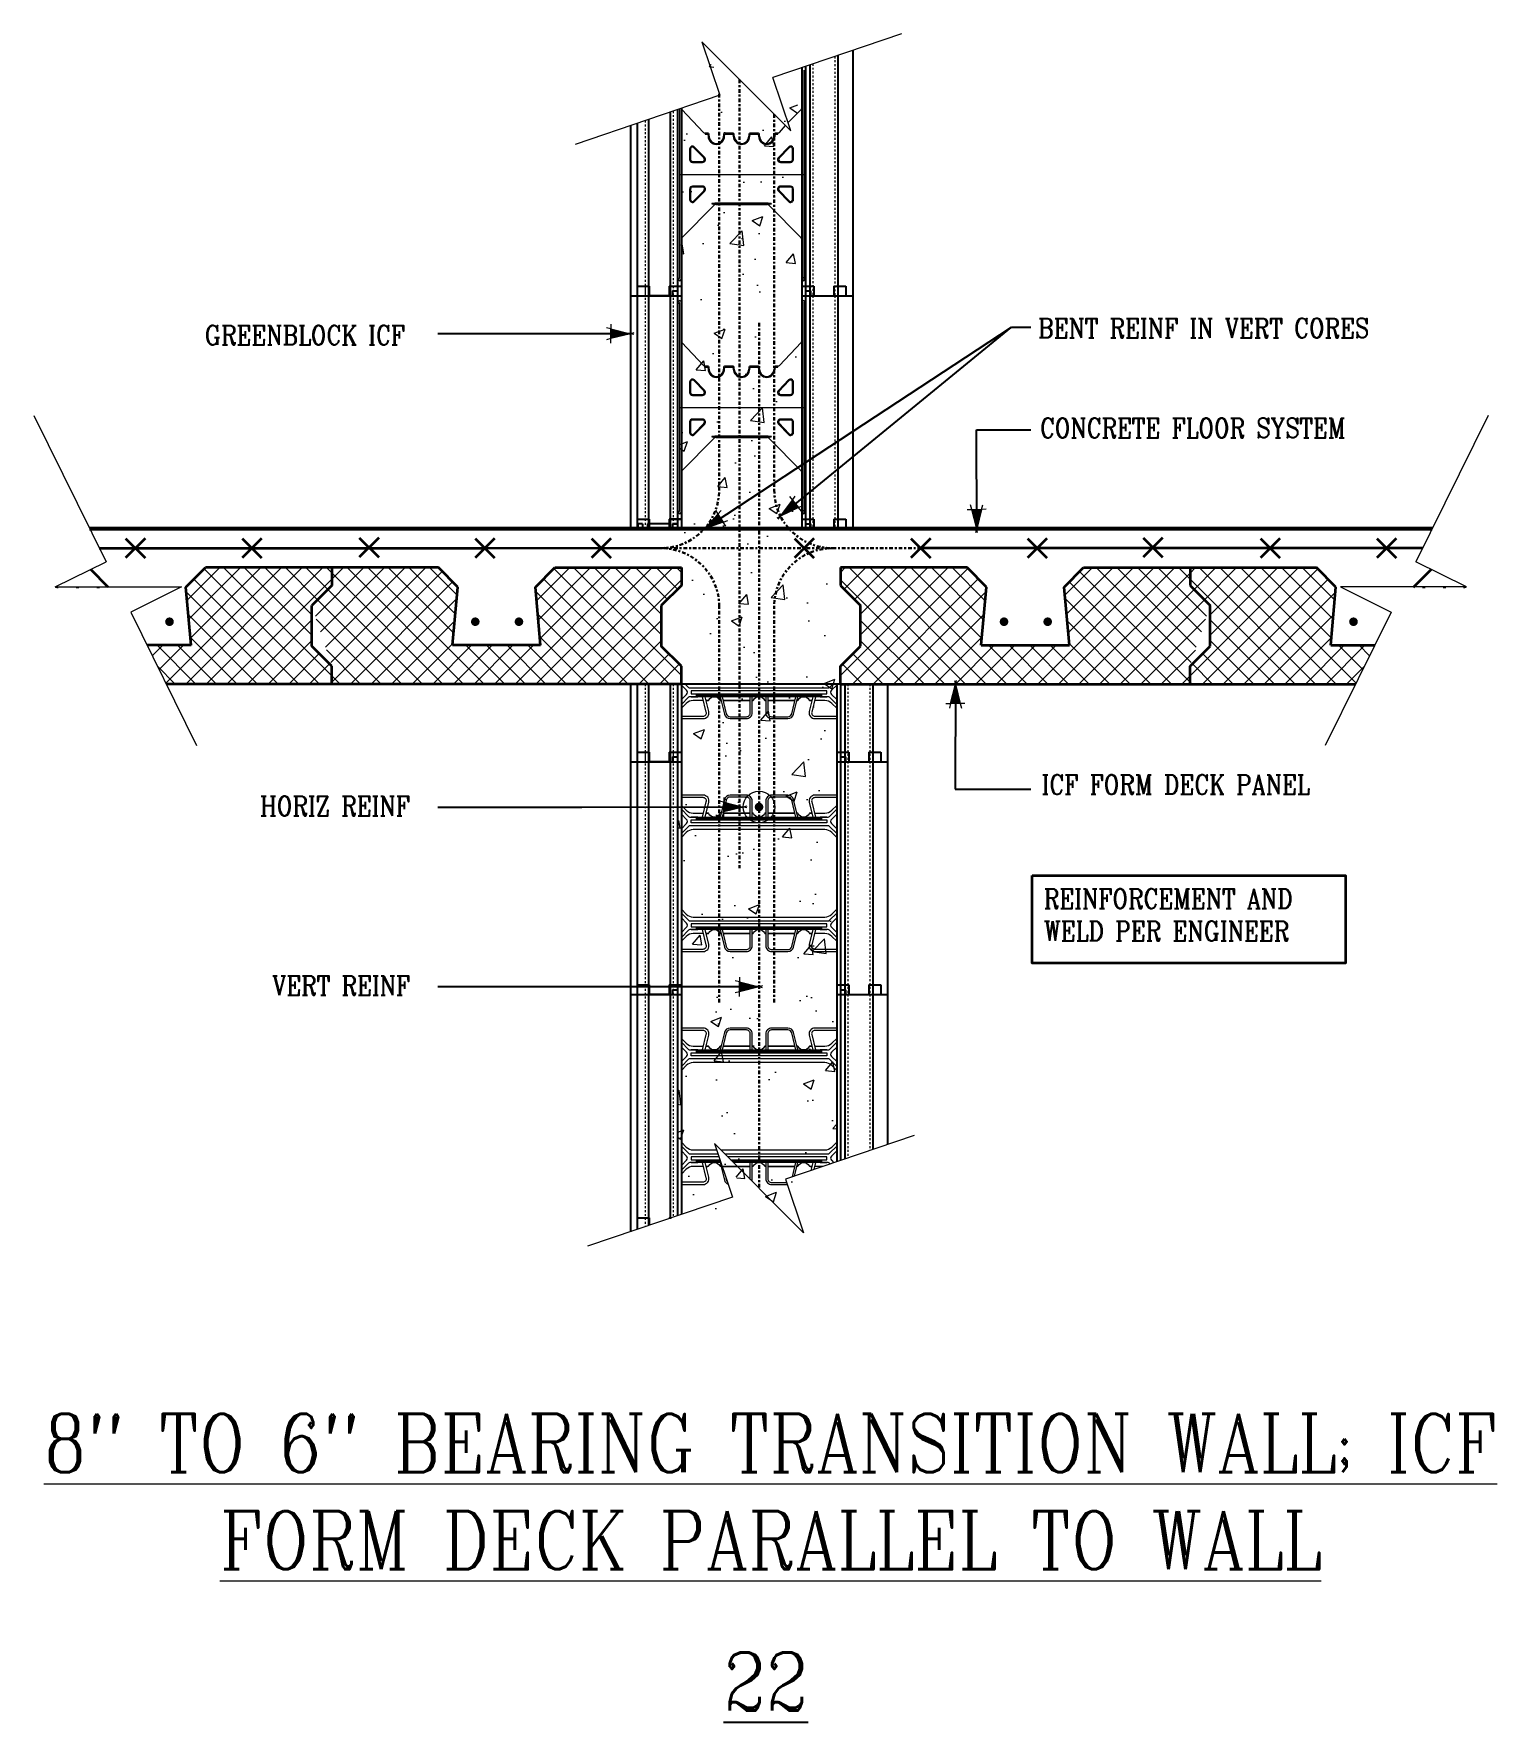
# Model space of a CAD drawing. Header units: inches. Extents: x -135.6 to -60.2, y 233.1 to 320.
import ezdxf

# ---------------------------------------------------------------- set-up
doc = ezdxf.new("R2010")
doc.units = ezdxf.units.IN
doc.header["$MEASUREMENT"] = 0
for name, pattern in [('CENTER', [2, 1.25, -0.25, 0.25, -0.25]), ('DASHED2', [0.375, 0.25, -0.125]), ('HIDDEN', [0.375, 0.25, -0.125])]:
    doc.linetypes.add(name, pattern=pattern)
doc.layers.get('Defpoints').update_dxf_attribs({"color": 252})
for name, color, linetype, lineweight in [('A2 Hatch', 8, 'Continuous', 9), ('A4 medium', 7, 'Continuous', 35), ('A5 heavy', 5, 'Continuous', 53), ('DETAILS', 7, 'Continuous', 13), ('DIM', 3, 'Continuous', 13), ('REBAR', 2, 'CENTER', 30)]:
    doc.layers.add(name, color=color, linetype=linetype, lineweight=lineweight)
doc.styles.add('ARCTEXT', font='arctext.shx', dxfattribs={"width": 0.85})
doc.styles.add('RomanC', font='romanc.shx', dxfattribs={"width": 0.85, "height": 5})
doc.dimstyles.new('ARCTEXT1-4', dxfattribs={"dimtxt": 4, "dimasz": 2, "dimexe": 2, "dimexo": 2, "dimgap": 2, "dimtad": 1, "dimdec": 4, "dimzin": 3, "dimdsep": 46, "dimlunit": 4, "dimtxsty": 'ARCTEXT', "dimblk": 'ARCHTICK', "dimcen": 2, "dimaunit": 1, "dimadec": 0, "dimazin": 0, "dimtfac": 1, "dimtdec": 4, "dimtmove": 2, "dimatfit": 3, "dimldrblk": 'arrow', "dimfxl": 0, "dimtolj": 1, "dimtzin": 0, "dimarcsym": 0})
pattern_1 = [(45, (-3330.2749, 728.0245), (-0.53033009, 0.53033009), []), (135, (-3330.2749, 728.0245), (-0.53033009, -0.53033009), [])]
pattern_2 = [(135, (3134.04895, 728.0245), (0.53033009, 0.53033009), []), (45, (3134.04895, 728.0245), (0.53033009, -0.53033009), [])]

msp = doc.modelspace()

# ---------------------------------------------------------------- texts
at = {"layer": 'Defpoints', "insert": (-97.859, 236.65), "char_height": 3, "width": 90.08, "attachment_point": 2, "style": 'RomanC'}
msp.add_mtext('{\\L22}\\P            ', dxfattribs=at)
at = {"layer": 'DIM', "color": 3, "char_height": 1, "attachment_point": 1, "style": 'RomanC'}
for s, insert, width in [('BENT REINF IN VERT CORES ', (-83.839, 305.368), 22.68955), ('GREENBLOCK ICF', (-126.763, 305.001), 22.68955), ('CONCRETE FLOOR SYSTEM', (-83.743, 300.219), 22.68955), ('ICF FORM DECK PANEL', (-83.662, 281.852), 22.68955), ('HORIZ REINF ', (-123.926, 280.748), 22.68955), ('REINFORCEMENT AND WELD PER ENGINEER', (-83.545, 275.974), 15.71499), ('VERT REINF ', (-123.292, 271.497), 22.68955)]:
    msp.add_mtext(s, dxfattribs=dict(at, insert=insert, width=width))
at = {"layer": 'DIM', "insert": (-97.619, 248.929), "char_height": 3, "width": 90.08, "attachment_point": 2, "style": 'RomanC'}
msp.add_mtext('{\\L8" TO 6" BEARING TRANSITION WALL; ICF FORM DECK PARALLEL TO WALL }\\P\\P          ', dxfattribs=at)

# ---------------------------------------------------------------- blocks, each defined once
blk = doc.blocks.new('_ArchTick')
at = {"color": 0, "linetype": 'ByBlock', "const_width": 0.15}
blk.add_lwpolyline([(-0.5, -0.5), (0.5, 0.5)], dxfattribs=at)
blk = doc.blocks.new('arrow')
at = {"layer": 'DIM'}
blk.add_hatch(color=253, dxfattribs=at).paths.add_polyline_path([(-2, 0.5), (-2, -0.5), (0, 0)])
at = {"layer": 'DIM', "lineweight": 9}
for points in [[(-2, 0.98), (-2, 0.5), (-2.47, 0.62)], [(0.37, 0.09), (0, 0)], [(0.37, -0.09), (0, 0)], [(-2, -0.98), (-2, -0.5), (-2.47, -0.62)]]:
    blk.add_lwpolyline(points, dxfattribs=at)
at = {"layer": 'DIM', "lineweight": 15}
blk.add_lwpolyline([(0, 0), (-2, -0.5), (-2, 0.5), (0, 0)], dxfattribs=at)

# ---------------------------------------------------------------- hatches: boundary and pattern name
at = {"ltscale": 0.15}
h = msp.add_hatch(dxfattribs=at)
h.set_pattern_fill('ANSI37', color=256, scale=6, style=0)
h.set_pattern_definition(pattern_2)
edge = h.paths.add_edge_path()
edge.add_line((-131.73, 291.526), (-132.635, 292.43))
edge.add_line((-134.461, 291.529), (-131.734, 291.529))
edge.add_line((-132.635, 292.43), (-134.461, 291.529))
h = msp.add_hatch(dxfattribs=at)
h.set_pattern_fill('ANSI37', color=256, scale=6, style=0)
h.set_pattern_definition(pattern_1)
edge = h.paths.add_edge_path()
edge.add_line((-64.495, 291.526), (-63.591, 292.43))
edge.add_line((-61.765, 291.529), (-64.492, 291.529))
edge.add_line((-63.591, 292.43), (-61.765, 291.529))
at = {"layer": 'A2 Hatch', "ltscale": 0.15}
h = msp.add_hatch(dxfattribs=at)
h.set_pattern_fill('AR-CONC', color=256, scale=0.8, style=0)
h.set_pattern_definition([(50, (-3184.082, 732.2644), (5.7380815, -0.502017), [0.6, -6.6]), (355, (-3184.082, 732.2644), (-1.110011, 6.017537), [0.48, -5.28]), (100.45145, (-3183.604, 732.2225), (4.628071, 5.51552), [0.509922, -5.609137]), (46.1842, (-3184.082, 733.8644), (8.537928, -1.324152), [0.9, -9.9]), (96.63564, (-3183.371, 733.754), (7.477296, 7.792949), [0.764882, -8.413704]), (351.1842, (-3184.082, 733.864), (7.477296, 7.79295), [0.72, -7.92]), (21, (-3183.282, 733.4644), (4.7752564, -3.220951), [0.6, -6.6]), (326, (-3183.282, 733.4644), (1.946523, 5.8012), [0.48, -5.28]), (71.45144, (-3182.8843, 733.196), (6.721779, 2.580249), [0.509922, -5.609137]), (37.5, (-3184.0822, 732.2644), (0.0972788, 2.6631508), [0, -5.216, 0, -5.36, 0, -5.3]), (7.5, (-3184.0822, 732.2644), (2.1045563, 3.1552937), [0, -3.056, 0, -5.096, 0, -2.02]), (327.5, (-3185.8662, 732.2644), (4.2705795, -0.180439), [0, -2, 0, -6.24, 0, -8.28]), (317.5, (-3186.6662, 732.2644), (4.6654894, 0.80084), [0, -2.6, 0, -4.144, 0, -5.88])])
h.paths.add_polyline_path([(-100.227, 316.178), (-102.213, 315.504), (-102.413, 258.488), (-99.543, 259.461), (-100.479, 262.221), (-95.883, 257.625), (-96.819, 260.385), (-94.213, 261.269), (-94.217, 293.851), (-96.217, 293.851), (-96.217, 317.537), (-97.502, 317.101), (-96.566, 314.341), (-101.163, 318.938)])
h = msp.add_hatch(dxfattribs=at)
h.set_pattern_fill('ANSI37', color=256, scale=6, style=0)
h.set_pattern_definition(pattern_2)
h.paths.add_polyline_path([(-120.213, 286.529), (-128.743, 286.529), (-129.73, 288.529), (-127.463, 288.529), (-127.73, 291.526), (-126.73, 292.526), (-120.213, 292.526), (-120.213, 291.605), (-121.248, 290.57), (-121.248, 288.488), (-120.213, 287.453)])
h = msp.add_hatch(dxfattribs=at)
h.set_pattern_fill('ANSI37', color=256, scale=6, style=0)
h.set_pattern_definition(pattern_2)
h.paths.add_polyline_path([(-108.73, 292.526), (-102.213, 292.526), (-102.213, 291.605), (-103.248, 290.57), (-103.248, 288.488), (-102.213, 287.453), (-102.213, 286.529), (-120.213, 286.529), (-120.213, 287.453), (-121.248, 288.488), (-121.248, 290.57), (-120.213, 291.605), (-120.213, 292.526), (-114.73, 292.526), (-113.73, 291.526), (-113.998, 288.529), (-109.463, 288.529), (-109.73, 291.526)])
edge = h.paths.add_edge_path()
edge.add_line((-120.213, 291.605), (-121.248, 290.57))
edge.add_line((-120.213, 287.453), (-121.248, 288.488))
edge.add_line((-121.248, 288.488), (-121.248, 290.57))
h = msp.add_hatch(dxfattribs=at)
h.set_pattern_fill('ANSI37', color=256, scale=6, style=0)
h.set_pattern_definition(pattern_1)
h.paths.add_polyline_path([(-87.495, 292.526), (-94.013, 292.526), (-94.013, 291.605), (-92.978, 290.57), (-92.978, 288.488), (-94.013, 287.453), (-94.013, 286.529), (-76.013, 286.529), (-76.013, 287.453), (-74.978, 288.488), (-74.978, 290.57), (-76.013, 291.605), (-76.013, 292.526), (-81.495, 292.526), (-82.495, 291.526), (-82.228, 288.529), (-86.763, 288.529), (-86.495, 291.526)])
edge = h.paths.add_edge_path()
edge.add_line((-76.013, 291.605), (-74.978, 290.57))
edge.add_line((-76.013, 287.453), (-74.978, 288.488))
edge.add_line((-74.978, 288.488), (-74.978, 290.57))
h = msp.add_hatch(dxfattribs=at)
h.set_pattern_fill('ANSI37', color=256, scale=6, style=0)
h.set_pattern_definition(pattern_1)
h.paths.add_polyline_path([(-76.013, 286.529), (-67.482, 286.529), (-66.495, 288.529), (-68.763, 288.529), (-68.495, 291.526), (-69.495, 292.526), (-76.013, 292.526), (-76.013, 291.605), (-74.978, 290.57), (-74.978, 288.488), (-76.013, 287.453)])
h = msp.add_hatch(color=256, dxfattribs=at)
edge = h.paths.add_edge_path()
edge.add_arc((-128.579, 289.74), 0.224, 0, 360)
h = msp.add_hatch(color=256, dxfattribs=at)
edge = h.paths.add_edge_path()
edge.add_arc((-112.828, 289.74), 0.224, 0, 360)
h = msp.add_hatch(color=256, dxfattribs=at)
edge = h.paths.add_edge_path()
edge.add_arc((-110.579, 289.74), 0.224, 0, 360)
h = msp.add_hatch(color=256, dxfattribs=at)
edge = h.paths.add_edge_path()
edge.add_arc((-85.593, 289.74), 0.224, 0, 360)
h = msp.add_hatch(color=256, dxfattribs=at)
edge = h.paths.add_edge_path()
edge.add_arc((-83.344, 289.74), 0.224, 0, 360)
h = msp.add_hatch(color=256, dxfattribs=at)
edge = h.paths.add_edge_path()
edge.add_arc((-67.593, 289.74), 0.224, 0, 360)
h = msp.add_hatch(color=256, dxfattribs=at)
edge = h.paths.add_edge_path()
edge.add_arc((-98.213, 280.196), 0.224, 0, 360)

# ---------------------------------------------------------------- linework, layer by layer
at = {"color": 1}
for p, q in [((-95.813, 318.353), (-95.813, 306.529)), ((-95.598, 318.426), (-95.598, 306.529)), ((-94.153, 318.916), (-94.153, 306.529)), ((-93.388, 319.175), (-93.388, 306.529)), ((-96.013, 318.285), (-96.013, 306.529)), ((-102.788, 315.987), (-102.788, 306.529)), ((-102.413, 316.114), (-102.413, 306.529)), ((-102.213, 316.182), (-102.213, 306.529)), ((-104.838, 315.292), (-104.838, 306.529)), ((-104.488, 315.411), (-104.488, 306.529)), ((-103.913, 315.606), (-103.913, 306.529)), ((-104.488, 307.029), (-103.863, 307.029)), ((-104.488, 307.029), (-104.488, 294.529)), ((-103.913, 307.029), (-103.913, 294.529)), ((-103.863, 307.029), (-103.863, 306.529)), ((-102.838, 307.029), (-102.838, 306.529)), ((-102.838, 307.029), (-102.213, 307.029)), ((-102.788, 307.029), (-102.788, 294.529)), ((-102.213, 307.029), (-102.213, 294.529)), ((-102.213, 307.029), (-102.213, 306.529)), ((-96.013, 307.029), (-96.013, 294.529)), ((-96.013, 307.029), (-95.388, 307.029)), ((-96.013, 307.029), (-96.013, 306.529)), ((-95.388, 307.029), (-95.388, 306.529)), ((-94.363, 307.029), (-94.363, 306.529)), ((-94.363, 307.029), (-93.738, 307.029)), ((-93.738, 307.029), (-93.738, 306.529)), ((-104.838, 306.529), (-102.213, 306.529)), ((-104.838, 306.529), (-102.663, 306.529)), ((-104.838, 306.529), (-104.838, 294.529)), ((-104.838, 306.529), (-102.663, 306.529)), ((-104.838, 306.529), (-102.213, 306.529)), ((-102.788, 306.529), (-103.913, 306.529)), ((-102.788, 306.529), (-103.913, 306.529)), ((-102.663, 306.779), (-102.663, 306.529)), ((-102.663, 306.779), (-102.413, 306.779)), ((-102.413, 306.779), (-102.413, 294.529)), ((-102.413, 306.529), (-102.213, 306.529)), ((-102.413, 306.529), (-102.213, 306.529)), ((-96.013, 306.529), (-93.388, 306.529)), ((-95.913, 306.529), (-95.813, 306.529)), ((-95.813, 306.779), (-95.813, 294.529)), ((-95.813, 306.779), (-95.563, 306.779)), ((-95.598, 306.529), (-93.388, 306.529)), ((-95.598, 306.529), (-95.598, 294.529)), ((-95.563, 306.779), (-95.563, 306.529)), ((-94.153, 306.529), (-94.153, 294.529)), ((-93.388, 306.529), (-93.388, 294.529)), ((-104.488, 295.029), (-103.863, 295.029)), ((-104.488, 295.029), (-103.863, 295.029)), ((-104.488, 295.029), (-103.863, 295.029)), ((-104.488, 295.029), (-103.863, 295.029)), ((-104.488, 295.029), (-103.863, 295.029)), ((-104.488, 295.029), (-103.863, 295.029)), ((-104.488, 295.029), (-103.863, 295.029)), ((-104.488, 295.029), (-103.863, 295.029)), ((-104.488, 295.029), (-103.863, 295.029)), ((-104.488, 295.029), (-103.863, 295.029)), ((-104.488, 295.029), (-103.863, 295.029)), ((-104.488, 295.029), (-103.863, 295.029)), ((-104.488, 295.029), (-103.863, 295.029)), ((-104.488, 295.029), (-103.863, 295.029)), ((-103.863, 295.029), (-103.863, 294.529)), ((-103.863, 295.029), (-103.863, 294.529)), ((-103.863, 295.029), (-103.863, 294.529)), ((-103.863, 295.029), (-103.863, 294.529)), ((-103.863, 295.029), (-103.863, 294.529)), ((-103.863, 295.029), (-103.863, 294.529)), ((-103.863, 295.029), (-103.863, 294.529)), ((-103.863, 295.029), (-103.863, 294.529)), ((-103.863, 295.029), (-103.863, 294.529)), ((-103.863, 295.029), (-103.863, 294.529)), ((-103.863, 295.029), (-103.863, 294.529)), ((-103.863, 295.029), (-103.863, 294.529)), ((-103.863, 295.029), (-103.863, 294.529)), ((-103.863, 295.029), (-103.863, 294.529)), ((-102.838, 295.029), (-102.838, 294.529)), ((-102.838, 295.029), (-102.213, 295.029)), ((-102.838, 295.029), (-102.838, 294.529)), ((-102.838, 295.029), (-102.213, 295.029)), ((-102.838, 295.029), (-102.838, 294.529)), ((-102.838, 295.029), (-102.213, 295.029)), ((-102.838, 295.029), (-102.838, 294.529)), ((-102.838, 295.029), (-102.213, 295.029)), ((-102.838, 295.029), (-102.838, 294.529)), ((-102.838, 295.029), (-102.213, 295.029)), ((-102.838, 295.029), (-102.838, 294.529)), ((-102.838, 295.029), (-102.213, 295.029)), ((-102.838, 295.029), (-102.838, 294.529)), ((-102.838, 295.029), (-102.213, 295.029)), ((-102.838, 295.029), (-102.838, 294.529)), ((-102.838, 295.029), (-102.213, 295.029)), ((-102.838, 295.029), (-102.838, 294.529)), ((-102.213, 295.029), (-102.838, 295.029)), ((-102.838, 295.029), (-102.838, 294.529)), ((-102.838, 295.029), (-102.213, 295.029)), ((-102.838, 295.029), (-102.838, 294.529)), ((-102.838, 295.029), (-102.213, 295.029)), ((-102.838, 295.029), (-102.838, 294.529)), ((-102.838, 295.029), (-102.213, 295.029)), ((-102.838, 295.029), (-102.838, 294.529)), ((-102.838, 295.029), (-102.213, 295.029)), ((-102.838, 295.029), (-102.838, 294.529)), ((-102.838, 295.029), (-102.213, 295.029)), ((-102.838, 295.029), (-102.838, 294.529)), ((-102.213, 295.029), (-102.838, 295.029)), ((-102.838, 295.029), (-102.838, 294.529)), ((-102.838, 295.029), (-102.213, 295.029)), ((-102.838, 295.029), (-102.838, 294.529)), ((-102.213, 295.029), (-102.838, 295.029)), ((-102.213, 295.029), (-102.213, 294.529)), ((-102.213, 295.029), (-102.213, 294.529)), ((-102.213, 295.029), (-102.213, 294.529)), ((-102.213, 295.029), (-102.213, 294.529)), ((-102.213, 295.029), (-102.213, 294.529)), ((-102.213, 295.029), (-102.213, 294.529)), ((-102.213, 295.029), (-102.213, 294.529)), ((-102.213, 295.029), (-102.213, 294.529)), ((-102.213, 295.029), (-102.213, 294.529)), ((-102.213, 295.029), (-102.213, 294.529)), ((-102.213, 295.029), (-102.213, 294.529)), ((-102.213, 295.029), (-102.213, 294.529)), ((-102.213, 295.029), (-102.213, 294.529)), ((-102.213, 295.029), (-102.213, 294.529)), ((-96.013, 295.029), (-95.388, 295.029)), ((-96.013, 295.029), (-96.013, 294.529)), ((-95.388, 295.029), (-95.388, 294.529)), ((-94.363, 295.029), (-94.363, 294.529)), ((-94.363, 295.029), (-93.738, 295.029)), ((-93.738, 295.029), (-93.738, 294.529)), ((-104.838, 294.529), (-102.213, 294.529)), ((-104.838, 294.529), (-102.213, 294.529)), ((-104.838, 294.529), (-102.663, 294.529)), ((-104.838, 294.529), (-102.663, 294.529)), ((-104.838, 294.529), (-102.213, 294.529)), ((-104.838, 294.529), (-102.213, 294.529)), ((-104.838, 294.529), (-102.213, 294.529)), ((-104.838, 294.529), (-102.663, 294.529)), ((-104.838, 294.529), (-102.663, 294.529)), ((-104.838, 294.529), (-102.213, 294.529)), ((-104.838, 294.529), (-102.213, 294.529)), ((-104.838, 294.529), (-102.663, 294.529)), ((-104.838, 294.529), (-102.663, 294.529)), ((-104.838, 294.529), (-102.213, 294.529)), ((-104.838, 294.529), (-102.663, 294.529)), ((-104.838, 294.529), (-102.663, 294.529)), ((-104.838, 294.529), (-102.213, 294.529)), ((-104.838, 294.529), (-102.213, 294.529)), ((-104.838, 294.529), (-102.213, 294.529)), ((-104.838, 294.529), (-102.663, 294.529)), ((-104.838, 294.529), (-102.663, 294.529)), ((-104.838, 294.529), (-102.213, 294.529)), ((-104.838, 294.529), (-102.213, 294.529)), ((-104.838, 294.529), (-102.213, 294.529)), ((-104.838, 294.529), (-102.663, 294.529)), ((-104.838, 294.529), (-102.663, 294.529)), ((-104.838, 294.529), (-102.213, 294.529)), ((-104.838, 294.529), (-102.213, 294.529)), ((-104.838, 294.529), (-102.663, 294.529)), ((-104.838, 294.529), (-102.663, 294.529)), ((-104.838, 294.529), (-102.213, 294.529)), ((-104.838, 294.529), (-102.663, 294.529)), ((-104.838, 294.529), (-102.663, 294.529)), ((-104.838, 294.529), (-102.213, 294.529)), ((-104.838, 294.529), (-102.213, 294.529)), ((-104.463, 294.779), (-104.463, 294.529)), ((-104.213, 294.779), (-104.463, 294.779)), ((-104.463, 294.779), (-104.463, 294.529)), ((-104.213, 294.779), (-104.463, 294.779)), ((-104.463, 294.779), (-104.463, 294.529)), ((-104.213, 294.779), (-104.463, 294.779)), ((-104.213, 294.779), (-104.213, 294.529)), ((-104.213, 294.779), (-104.213, 294.529)), ((-104.213, 294.779), (-104.213, 294.529)), ((-102.838, 294.779), (-103.963, 294.779)), ((-103.963, 294.779), (-103.963, 294.529)), ((-102.838, 294.779), (-103.963, 294.779)), ((-103.963, 294.779), (-103.963, 294.529)), ((-102.838, 294.779), (-103.963, 294.779)), ((-103.963, 294.779), (-103.963, 294.529)), ((-102.788, 294.529), (-103.913, 294.529)), ((-102.788, 294.529), (-103.913, 294.529)), ((-102.788, 294.529), (-103.913, 294.529)), ((-102.788, 294.529), (-103.913, 294.529)), ((-102.788, 294.529), (-103.913, 294.529)), ((-102.788, 294.529), (-103.913, 294.529)), ((-102.788, 294.529), (-103.913, 294.529)), ((-102.788, 294.529), (-103.913, 294.529)), ((-102.788, 294.529), (-103.913, 294.529)), ((-102.788, 294.529), (-103.913, 294.529)), ((-102.788, 294.529), (-103.913, 294.529)), ((-102.788, 294.529), (-103.913, 294.529)), ((-102.788, 294.529), (-103.913, 294.529)), ((-102.788, 294.529), (-103.913, 294.529)), ((-102.788, 294.529), (-103.913, 294.529)), ((-102.788, 294.529), (-103.913, 294.529)), ((-102.663, 294.779), (-102.663, 294.529)), ((-102.663, 294.779), (-102.413, 294.779)), ((-102.663, 294.779), (-102.663, 294.529)), ((-102.663, 294.779), (-102.413, 294.779)), ((-102.663, 294.779), (-102.663, 294.529)), ((-102.663, 294.779), (-102.413, 294.779)), ((-102.663, 294.779), (-102.663, 294.529)), ((-102.663, 294.779), (-102.413, 294.779)), ((-102.663, 294.779), (-102.663, 294.529)), ((-102.663, 294.779), (-102.413, 294.779)), ((-102.663, 294.779), (-102.663, 294.529)), ((-102.663, 294.779), (-102.413, 294.779)), ((-102.663, 294.779), (-102.663, 294.529)), ((-102.663, 294.779), (-102.413, 294.779)), ((-102.663, 294.779), (-102.663, 294.529)), ((-102.663, 294.779), (-102.413, 294.779)), ((-102.663, 294.779), (-102.663, 294.529)), ((-102.413, 294.779), (-102.663, 294.779)), ((-102.663, 294.779), (-102.663, 294.529)), ((-102.663, 294.779), (-102.413, 294.779)), ((-102.663, 294.779), (-102.663, 294.529)), ((-102.663, 294.779), (-102.413, 294.779)), ((-102.663, 294.779), (-102.663, 294.529)), ((-102.663, 294.779), (-102.413, 294.779)), ((-102.663, 294.779), (-102.663, 294.529)), ((-102.663, 294.779), (-102.413, 294.779)), ((-102.663, 294.779), (-102.663, 294.529)), ((-102.663, 294.779), (-102.413, 294.779)), ((-102.663, 294.779), (-102.663, 294.529)), ((-102.413, 294.779), (-102.663, 294.779)), ((-102.663, 294.779), (-102.663, 294.529)), ((-102.663, 294.779), (-102.413, 294.779)), ((-102.663, 294.779), (-102.663, 294.529)), ((-102.413, 294.779), (-102.663, 294.779)), ((-102.413, 294.779), (-102.413, 294.529)), ((-102.413, 294.779), (-102.413, 294.529)), ((-102.413, 294.779), (-102.413, 294.529)), ((-102.413, 294.529), (-102.213, 294.529)), ((-102.413, 294.529), (-102.213, 294.529)), ((-102.413, 294.529), (-102.213, 294.529)), ((-102.413, 294.529), (-102.213, 294.529)), ((-102.413, 294.529), (-102.213, 294.529)), ((-102.413, 294.529), (-102.213, 294.529)), ((-102.413, 294.529), (-102.213, 294.529)), ((-102.413, 294.529), (-102.213, 294.529)), ((-102.413, 294.529), (-102.213, 294.529)), ((-102.413, 294.529), (-102.213, 294.529)), ((-102.413, 294.529), (-102.213, 294.529)), ((-102.413, 294.529), (-102.213, 294.529)), ((-102.413, 294.529), (-102.213, 294.529)), ((-102.413, 294.529), (-102.213, 294.529)), ((-102.413, 294.529), (-102.213, 294.529)), ((-102.413, 294.529), (-102.213, 294.529)), ((-96.217, 294.529), (-93.592, 294.529)), ((-96.013, 294.529), (-93.388, 294.529)), ((-96.013, 294.529), (-95.813, 294.529)), ((-95.813, 294.779), (-95.563, 294.779)), ((-95.563, 294.779), (-95.563, 294.529)), ((-93.588, 294.529), (-93.388, 294.529)), ((-93.588, 294.529), (-93.388, 294.529)), ((-93.588, 294.529), (-93.388, 294.529)), ((-93.588, 294.529), (-93.388, 294.529)), ((-104.838, 286.529), (-104.838, 282.529)), ((-104.488, 286.529), (-104.488, 282.529)), ((-103.913, 286.529), (-103.913, 282.529)), ((-102.788, 286.529), (-102.788, 282.529)), ((-102.413, 286.529), (-102.413, 282.529)), ((-102.213, 286.529), (-102.213, 282.529)), ((-94.213, 286.529), (-94.213, 282.529)), ((-94.013, 286.529), (-94.013, 282.529)), ((-93.798, 286.529), (-93.798, 282.529)), ((-92.353, 286.529), (-92.353, 282.529)), ((-91.588, 286.529), (-91.588, 282.529)), ((-104.488, 283.029), (-103.863, 283.029)), ((-104.488, 283.029), (-104.488, 270.529)), ((-104.488, 283.029), (-103.863, 283.029)), ((-103.913, 283.029), (-103.913, 270.529)), ((-103.863, 283.029), (-103.863, 282.529)), ((-103.863, 283.029), (-103.863, 282.529)), ((-102.838, 283.029), (-102.838, 282.529)), ((-102.838, 283.029), (-102.213, 283.029)), ((-102.838, 283.029), (-102.838, 282.529)), ((-102.838, 283.029), (-102.213, 283.029)), ((-102.788, 283.029), (-102.788, 270.529)), ((-102.663, 282.779), (-102.663, 282.529)), ((-102.663, 282.779), (-102.413, 282.779)), ((-102.663, 282.779), (-102.663, 282.529)), ((-102.663, 282.779), (-102.413, 282.779)), ((-102.413, 282.779), (-102.413, 270.529)), ((-102.213, 283.029), (-102.213, 270.529)), ((-94.213, 283.029), (-94.213, 270.529)), ((-94.213, 283.029), (-93.588, 283.029)), ((-94.213, 283.029), (-93.588, 283.029)), ((-94.013, 282.779), (-94.013, 270.529)), ((-94.013, 282.779), (-93.763, 282.779)), ((-94.013, 282.779), (-93.763, 282.779)), ((-93.763, 282.779), (-93.763, 282.529)), ((-93.763, 282.779), (-93.763, 282.529)), ((-93.588, 283.029), (-93.588, 282.529)), ((-93.588, 283.029), (-93.588, 282.529)), ((-92.563, 283.029), (-92.563, 282.529)), ((-92.563, 283.029), (-91.938, 283.029)), ((-92.563, 283.029), (-92.563, 282.529)), ((-92.563, 283.029), (-91.938, 283.029)), ((-91.938, 283.029), (-91.938, 282.529)), ((-91.938, 283.029), (-91.938, 282.529)), ((-104.838, 282.529), (-102.213, 282.529)), ((-104.838, 282.529), (-104.838, 270.529)), ((-104.838, 282.529), (-102.663, 282.529)), ((-104.838, 282.529), (-102.213, 282.529)), ((-104.838, 282.529), (-102.663, 282.529)), ((-102.788, 282.529), (-103.913, 282.529)), ((-102.788, 282.529), (-103.913, 282.529)), ((-102.413, 282.529), (-102.213, 282.529)), ((-102.413, 282.529), (-102.213, 282.529)), ((-94.213, 282.529), (-91.588, 282.529)), ((-94.213, 282.529), (-94.013, 282.529)), ((-94.213, 282.529), (-91.588, 282.529)), ((-94.213, 282.529), (-94.013, 282.529)), ((-93.798, 282.529), (-91.588, 282.529)), ((-93.798, 282.529), (-93.798, 270.529)), ((-93.798, 282.529), (-91.588, 282.529)), ((-92.353, 282.529), (-92.353, 270.529)), ((-91.588, 282.529), (-91.588, 270.529)), ((-104.838, 270.529), (-102.213, 270.529)), ((-104.838, 270.529), (-104.838, 258.317)), ((-104.838, 270.529), (-102.663, 270.529)), ((-104.488, 271.029), (-103.863, 271.029)), ((-104.488, 271.029), (-104.488, 258.436)), ((-103.913, 271.029), (-103.913, 258.631)), ((-102.788, 270.529), (-103.913, 270.529)), ((-103.863, 271.029), (-103.863, 270.529)), ((-102.838, 271.029), (-102.838, 270.529)), ((-102.838, 271.029), (-102.213, 271.029)), ((-102.788, 271.029), (-102.788, 259.013)), ((-102.663, 270.779), (-102.663, 270.529)), ((-102.663, 270.779), (-102.413, 270.779)), ((-102.413, 270.779), (-102.413, 259.14)), ((-102.413, 270.529), (-102.213, 270.529)), ((-102.213, 271.029), (-102.213, 259.208)), ((-94.213, 271.029), (-94.213, 261.921)), ((-94.213, 271.029), (-93.588, 271.029)), ((-94.213, 270.529), (-91.588, 270.529)), ((-94.213, 270.529), (-94.013, 270.529)), ((-94.013, 270.779), (-94.013, 261.989)), ((-94.013, 270.779), (-93.763, 270.779)), ((-93.798, 270.529), (-91.588, 270.529)), ((-93.798, 270.529), (-93.798, 262.061)), ((-93.763, 270.779), (-93.763, 270.529)), ((-93.588, 271.029), (-93.588, 270.529)), ((-92.563, 271.029), (-92.563, 270.529)), ((-92.563, 271.029), (-91.938, 271.029)), ((-92.353, 270.529), (-92.353, 262.552)), ((-91.938, 271.029), (-91.938, 270.529)), ((-91.588, 270.529), (-91.588, 262.811)), ((-104.488, 259.029), (-103.863, 259.029)), ((-103.863, 259.029), (-103.863, 258.648)), ((-102.838, 259.029), (-102.838, 258.996)), ((-102.838, 259.029), (-102.739, 259.029))]:
    msp.add_line(p, q, dxfattribs=at)
at = {"color": 1, "linetype": 'HIDDEN', "ltscale": 0.02}
for p, q in [((-104.488, 307.029), (-103.863, 307.029)), ((-104.488, 307.029), (-104.488, 306.529)), ((-103.863, 307.029), (-103.863, 306.529)), ((-102.838, 307.029), (-102.838, 306.529)), ((-102.838, 307.029), (-102.213, 307.029)), ((-96.013, 307.029), (-95.388, 307.029)), ((-95.388, 307.029), (-95.388, 306.529)), ((-94.363, 307.029), (-94.363, 306.529)), ((-94.363, 307.029), (-93.738, 307.029)), ((-93.738, 307.029), (-93.738, 306.529)), ((-95.813, 306.779), (-95.813, 306.529)), ((-95.813, 306.779), (-95.563, 306.779)), ((-95.563, 306.779), (-95.563, 306.529)), ((-104.488, 295.029), (-103.863, 295.029)), ((-104.488, 295.029), (-104.488, 294.529)), ((-104.488, 295.029), (-103.863, 295.029)), ((-104.488, 295.029), (-103.863, 295.029)), ((-104.488, 295.029), (-104.488, 294.529)), ((-104.488, 295.029), (-103.863, 295.029)), ((-104.488, 295.029), (-103.863, 295.029)), ((-104.488, 295.029), (-104.488, 294.529)), ((-104.488, 295.029), (-103.863, 295.029)), ((-104.488, 295.029), (-104.488, 294.529)), ((-104.488, 295.029), (-103.863, 295.029)), ((-104.488, 295.029), (-104.488, 294.529)), ((-104.488, 295.029), (-103.863, 295.029)), ((-104.488, 295.029), (-103.863, 295.029)), ((-104.488, 295.029), (-104.488, 294.529)), ((-104.488, 295.029), (-103.863, 295.029)), ((-104.488, 295.029), (-104.488, 294.529)), ((-104.488, 295.029), (-103.863, 295.029)), ((-104.488, 295.029), (-103.863, 295.029)), ((-104.488, 295.029), (-104.488, 294.529)), ((-104.488, 295.029), (-103.863, 295.029)), ((-104.488, 295.029), (-103.863, 295.029)), ((-104.488, 295.029), (-104.488, 294.529)), ((-104.488, 295.029), (-103.863, 295.029)), ((-104.488, 295.029), (-104.488, 294.529)), ((-104.488, 295.029), (-103.863, 295.029)), ((-104.488, 295.029), (-104.488, 294.529)), ((-103.863, 295.029), (-103.863, 294.529)), ((-103.863, 295.029), (-103.863, 294.529)), ((-103.863, 295.029), (-103.863, 294.529)), ((-103.863, 295.029), (-103.863, 294.529)), ((-103.863, 295.029), (-103.863, 294.529)), ((-103.863, 295.029), (-103.863, 294.529)), ((-103.863, 295.029), (-103.863, 294.529)), ((-103.863, 295.029), (-103.863, 294.529)), ((-103.863, 295.029), (-103.863, 294.529)), ((-103.863, 295.029), (-103.863, 294.529)), ((-103.863, 295.029), (-103.863, 294.529)), ((-103.863, 295.029), (-103.863, 294.529)), ((-103.863, 295.029), (-103.863, 294.529)), ((-103.863, 295.029), (-103.863, 294.529)), ((-103.863, 295.029), (-103.863, 294.529)), ((-103.863, 295.029), (-103.863, 294.529)), ((-102.838, 295.029), (-102.838, 294.529)), ((-102.838, 295.029), (-102.213, 295.029)), ((-102.838, 295.029), (-102.838, 294.529)), ((-102.838, 295.029), (-102.213, 295.029)), ((-102.838, 295.029), (-102.838, 294.529)), ((-102.838, 295.029), (-102.213, 295.029)), ((-102.838, 295.029), (-102.838, 294.529)), ((-102.838, 295.029), (-102.213, 295.029)), ((-102.838, 295.029), (-102.838, 294.529)), ((-102.838, 295.029), (-102.213, 295.029)), ((-102.838, 295.029), (-102.838, 294.529)), ((-102.838, 295.029), (-102.213, 295.029)), ((-102.838, 295.029), (-102.838, 294.529)), ((-102.838, 295.029), (-102.213, 295.029)), ((-102.838, 295.029), (-102.838, 294.529)), ((-102.838, 295.029), (-102.213, 295.029)), ((-102.838, 295.029), (-102.838, 294.529)), ((-102.838, 295.029), (-102.213, 295.029)), ((-102.838, 295.029), (-102.838, 294.529)), ((-102.838, 295.029), (-102.213, 295.029)), ((-102.838, 295.029), (-102.838, 294.529)), ((-102.838, 295.029), (-102.213, 295.029)), ((-102.838, 295.029), (-102.838, 294.529)), ((-102.838, 295.029), (-102.213, 295.029)), ((-102.838, 295.029), (-102.838, 294.529)), ((-102.838, 295.029), (-102.213, 295.029)), ((-102.838, 295.029), (-102.838, 294.529)), ((-102.838, 295.029), (-102.213, 295.029)), ((-102.838, 295.029), (-102.838, 294.529)), ((-102.838, 295.029), (-102.213, 295.029)), ((-102.838, 295.029), (-102.838, 294.529)), ((-102.838, 295.029), (-102.213, 295.029)), ((-96.013, 295.029), (-95.388, 295.029)), ((-95.388, 295.029), (-95.388, 294.529)), ((-94.363, 295.029), (-94.363, 294.529)), ((-94.363, 295.029), (-93.738, 295.029)), ((-93.738, 295.029), (-93.738, 294.529)), ((-95.813, 294.779), (-95.813, 294.529)), ((-95.813, 294.779), (-95.563, 294.779)), ((-95.563, 294.779), (-95.563, 294.529)), ((-104.488, 283.029), (-103.863, 283.029)), ((-104.488, 283.029), (-103.863, 283.029)), ((-103.863, 283.029), (-103.863, 282.529)), ((-103.863, 283.029), (-103.863, 282.529)), ((-102.838, 283.029), (-102.838, 282.529)), ((-102.838, 283.029), (-102.213, 283.029)), ((-102.838, 283.029), (-102.838, 282.529)), ((-102.838, 283.029), (-102.213, 283.029)), ((-94.213, 283.029), (-93.588, 283.029)), ((-94.213, 283.029), (-93.588, 283.029)), ((-93.588, 283.029), (-93.588, 282.529)), ((-93.588, 283.029), (-93.588, 282.529)), ((-92.563, 283.029), (-92.563, 282.529)), ((-92.563, 283.029), (-91.938, 283.029)), ((-92.563, 283.029), (-92.563, 282.529)), ((-92.563, 283.029), (-91.938, 283.029)), ((-91.938, 283.029), (-91.938, 282.529)), ((-91.938, 283.029), (-91.938, 282.529)), ((-104.488, 271.029), (-103.863, 271.029)), ((-103.863, 271.029), (-103.863, 270.529)), ((-102.838, 271.029), (-102.838, 270.529)), ((-102.838, 271.029), (-102.213, 271.029)), ((-94.213, 271.029), (-93.588, 271.029)), ((-93.588, 271.029), (-93.588, 270.529)), ((-92.563, 271.029), (-92.563, 270.529)), ((-92.563, 271.029), (-91.938, 271.029)), ((-91.938, 271.029), (-91.938, 270.529)), ((-104.488, 259.029), (-103.863, 259.029)), ((-103.863, 259.029), (-103.863, 258.86)), ((-102.838, 259.029), (-102.838, 258.996)), ((-102.838, 259.029), (-102.739, 259.029))]:
    msp.add_line(p, q, dxfattribs=at)
at = {"ltscale": 0.15}
for p, q in [((-103.863, 306.529), (-102.838, 306.529)), ((-103.863, 306.529), (-102.838, 306.529)), ((-103.863, 294.529), (-102.838, 294.529)), ((-103.863, 294.529), (-102.838, 294.529)), ((-103.863, 294.529), (-102.838, 294.529)), ((-103.863, 294.529), (-102.838, 294.529)), ((-103.863, 294.529), (-102.838, 294.529)), ((-103.863, 294.529), (-102.838, 294.529)), ((-103.863, 294.529), (-102.838, 294.529)), ((-103.863, 294.529), (-102.838, 294.529)), ((-103.863, 294.529), (-102.838, 294.529)), ((-103.863, 294.529), (-102.838, 294.529)), ((-103.863, 294.529), (-102.838, 294.529)), ((-103.863, 294.529), (-102.838, 294.529)), ((-103.863, 294.529), (-102.838, 294.529)), ((-103.863, 294.529), (-102.838, 294.529)), ((-103.863, 294.529), (-102.838, 294.529)), ((-103.863, 294.529), (-102.838, 294.529)), ((-120.213, 291.605), (-121.248, 290.57)), ((-76.013, 291.605), (-74.978, 290.57)), ((-121.248, 288.488), (-121.248, 290.57)), ((-74.978, 288.488), (-74.978, 290.57)), ((-120.213, 287.453), (-121.248, 288.488)), ((-76.013, 287.453), (-74.978, 288.488)), ((-120.213, 286.529), (-128.743, 286.529)), ((-94.013, 286.529), (-120.213, 286.529)), ((-76.013, 286.529), (-67.482, 286.529)), ((-103.863, 282.529), (-102.838, 282.529)), ((-103.863, 282.529), (-102.838, 282.529)), ((-103.863, 270.529), (-102.838, 270.529))]:
    msp.add_line(p, q, dxfattribs=at)
at = {"layer": 'A2 Hatch', "linetype": 'DASHED2', "ltscale": 0.15}
for p, q in [((-95.438, 318.48), (-95.438, 306.529)), ((-94.313, 318.861), (-94.313, 306.529)), ((-102.628, 316.041), (-102.628, 306.529)), ((-104.073, 315.551), (-104.073, 306.529)), ((-104.073, 307.029), (-104.073, 294.529)), ((-102.628, 307.029), (-102.628, 294.529)), ((-95.438, 306.529), (-95.438, 294.529)), ((-94.313, 306.529), (-94.313, 294.529)), ((-104.073, 286.529), (-104.073, 282.529)), ((-102.628, 286.529), (-102.628, 282.529)), ((-93.638, 286.529), (-93.638, 282.529)), ((-92.513, 286.529), (-92.513, 282.529)), ((-104.073, 283.029), (-104.073, 270.529)), ((-102.628, 283.029), (-102.628, 270.529)), ((-93.638, 282.529), (-93.638, 270.529)), ((-92.513, 282.529), (-92.513, 270.529)), ((-104.073, 271.029), (-104.073, 258.577)), ((-102.628, 271.029), (-102.628, 259.067)), ((-93.638, 270.529), (-93.638, 262.116)), ((-92.513, 270.529), (-92.513, 262.497))]:
    msp.add_line(p, q, dxfattribs=at)
at = {"layer": 'A2 Hatch', "ltscale": 0.15}
msp.add_circle((-98.213, 280.196), 0.816, dxfattribs=at)
at = {"layer": 'A4 medium', "ltscale": 0.15}
for p, q in [((-129.839, 294.029), (-130.839, 293.029)), ((-130.839, 294.029), (-129.839, 293.029)), ((-123.839, 294.029), (-124.839, 293.029)), ((-124.839, 294.029), (-123.839, 293.029)), ((-117.804, 294.064), (-118.804, 293.064)), ((-118.804, 294.064), (-117.804, 293.064)), ((-111.839, 294.029), (-112.839, 293.029)), ((-112.839, 294.029), (-111.839, 293.029)), ((-105.839, 294.029), (-106.839, 293.029)), ((-106.839, 294.029), (-105.839, 293.029)), ((-96.387, 294.029), (-95.387, 293.029)), ((-95.387, 294.029), (-96.387, 293.029)), ((-90.387, 294.029), (-89.387, 293.029)), ((-89.387, 294.029), (-90.387, 293.029)), ((-84.387, 294.029), (-83.387, 293.029)), ((-83.387, 294.029), (-84.387, 293.029)), ((-78.422, 294.064), (-77.422, 293.064)), ((-77.422, 294.064), (-78.422, 293.064)), ((-72.387, 294.029), (-71.387, 293.029)), ((-71.387, 294.029), (-72.387, 293.029)), ((-66.387, 294.029), (-65.387, 293.029)), ((-65.387, 294.029), (-66.387, 293.029)), ((-132.198, 293.529), (-130.339, 293.529)), ((-130.339, 293.529), (-124.339, 293.529)), ((-124.339, 293.529), (-118.339, 293.529)), ((-118.339, 293.529), (-112.339, 293.529)), ((-83.887, 293.529), (-89.887, 293.529)), ((-77.887, 293.529), (-83.887, 293.529)), ((-71.887, 293.529), (-77.887, 293.529)), ((-65.887, 293.529), (-71.887, 293.529)), ((-64.028, 293.529), (-65.887, 293.529)), ((-131.73, 291.526), (-132.635, 292.43)), ((-127.73, 291.526), (-126.73, 292.526)), ((-120.213, 292.526), (-126.73, 292.526)), ((-120.213, 292.526), (-120.213, 291.605)), ((-114.73, 292.526), (-120.213, 292.526)), ((-113.73, 291.526), (-114.73, 292.526)), ((-109.73, 291.526), (-108.73, 292.526)), ((-108.73, 292.526), (-102.213, 292.526)), ((-102.213, 292.526), (-102.213, 291.605)), ((-94.013, 292.526), (-94.013, 291.605)), ((-87.495, 292.526), (-94.013, 292.526)), ((-86.495, 291.526), (-87.495, 292.526)), ((-82.495, 291.526), (-81.495, 292.526)), ((-81.495, 292.526), (-76.013, 292.526)), ((-76.013, 292.526), (-76.013, 291.605)), ((-76.013, 292.526), (-69.495, 292.526)), ((-68.495, 291.526), (-69.495, 292.526)), ((-64.495, 291.526), (-63.591, 292.43)), ((-127.463, 288.529), (-127.73, 291.526)), ((-120.213, 291.605), (-121.248, 290.57)), ((-113.998, 288.529), (-113.73, 291.526)), ((-109.463, 288.529), (-109.73, 291.526)), ((-102.213, 291.605), (-103.248, 290.57)), ((-94.013, 291.605), (-92.978, 290.57)), ((-86.763, 288.529), (-86.495, 291.526)), ((-82.228, 288.529), (-82.495, 291.526)), ((-76.013, 291.605), (-74.978, 290.57)), ((-68.763, 288.529), (-68.495, 291.526)), ((-121.248, 288.488), (-121.248, 290.57)), ((-103.248, 290.57), (-103.248, 288.488)), ((-92.978, 288.488), (-92.978, 290.57)), ((-74.978, 288.488), (-74.978, 290.57)), ((-127.463, 288.529), (-129.73, 288.529)), ((-120.213, 287.453), (-121.248, 288.488)), ((-109.463, 288.529), (-113.998, 288.529)), ((-102.213, 287.453), (-103.248, 288.488)), ((-94.013, 287.453), (-92.978, 288.488)), ((-86.763, 288.529), (-82.228, 288.529)), ((-76.013, 287.453), (-74.978, 288.488)), ((-68.763, 288.529), (-66.495, 288.529)), ((-120.213, 286.529), (-120.213, 287.453)), ((-102.213, 286.529), (-102.213, 287.453)), ((-94.013, 286.529), (-94.013, 287.453)), ((-76.013, 286.529), (-76.013, 287.453)), ((-102.213, 286.529), (-128.743, 286.529)), ((-94.013, 286.529), (-67.482, 286.529))]:
    msp.add_line(p, q, dxfattribs=at)
msp.add_lwpolyline([(-84.143, 276.66), (-67.999, 276.66), (-67.999, 272.158), (-84.143, 272.158)], close=True, dxfattribs=at)
at = {"layer": 'A5 heavy', "ltscale": 0.15}
msp.add_line((-63.535, 294.529), (-132.691, 294.529), dxfattribs=at)
at = {"layer": 'DETAILS', "color": 6, "lineweight": 20}
for p, q in [((-96.013, 316.2), (-96.013, 318.179)), ((-95.913, 318.154), (-95.913, 307.457)), ((-102.313, 316.182), (-102.313, 307.457)), ((-102.213, 316.216), (-102.213, 316.2)), ((-102.213, 316.2), (-102.213, 309.438)), ((-102.185, 316.13), (-101.067, 314.94)), ((-96.715, 315.458), (-96.041, 316.13)), ((-96.013, 309.438), (-96.013, 316.2)), ((-100.995, 314.909), (-100.988, 314.909)), ((-100.838, 314.909), (-100.995, 314.909)), ((-100.988, 314.909), (-100.988, 314.859)), ((-100.988, 314.859), (-100.888, 314.859)), ((-100.788, 314.754), (-100.788, 314.859)), ((-100.038, 314.859), (-100.038, 314.754)), ((-99.538, 314.909), (-99.988, 314.909)), ((-99.938, 314.859), (-99.588, 314.859)), ((-99.488, 314.754), (-99.488, 314.859)), ((-98.738, 314.859), (-98.738, 314.754)), ((-98.238, 314.909), (-98.688, 314.909)), ((-98.638, 314.859), (-98.288, 314.859)), ((-98.188, 314.754), (-98.188, 314.859)), ((-97.438, 314.859), (-97.438, 314.754)), ((-97.231, 314.909), (-97.388, 314.909)), ((-97.338, 314.859), (-97.238, 314.859)), ((-97.238, 314.859), (-97.238, 314.909)), ((-97.238, 314.909), (-97.231, 314.909)), ((-97.158, 314.94), (-96.849, 315.302)), ((-101.788, 314.09), (-101.788, 313.549)), ((-101.738, 314.09), (-101.738, 313.549)), ((-101.046, 313.619), (-101.566, 314.16)), ((-101.01, 313.653), (-101.53, 314.194)), ((-100.838, 314.809), (-100.838, 314.754)), ((-99.988, 314.754), (-99.988, 314.809)), ((-99.538, 314.809), (-99.538, 314.754)), ((-98.688, 314.754), (-98.688, 314.809)), ((-98.238, 314.809), (-98.238, 314.754)), ((-97.388, 314.754), (-97.388, 314.809)), ((-96.696, 314.194), (-97.216, 313.653)), ((-96.66, 314.16), (-97.179, 313.619)), ((-96.488, 313.549), (-96.488, 314.09)), ((-96.438, 313.549), (-96.438, 314.09)), ((-101.638, 313.449), (-101.119, 313.449)), ((-101.638, 313.399), (-101.119, 313.399)), ((-97.107, 313.449), (-96.588, 313.449)), ((-97.107, 313.399), (-96.588, 313.399)), ((-102.313, 312.779), (-95.913, 312.779)), ((-101.788, 312.029), (-101.788, 311.488)), ((-101.738, 312.029), (-101.738, 311.488)), ((-101.119, 312.179), (-101.638, 312.179)), ((-101.119, 312.129), (-101.638, 312.129)), ((-101.566, 311.419), (-101.046, 311.96)), ((-101.53, 311.384), (-101.01, 311.925)), ((-97.216, 311.925), (-96.696, 311.384)), ((-97.179, 311.96), (-96.66, 311.419)), ((-96.588, 312.179), (-97.107, 312.179)), ((-96.588, 312.129), (-97.107, 312.129)), ((-96.488, 311.488), (-96.488, 312.029)), ((-96.438, 311.488), (-96.438, 312.029)), ((-102.184, 309.509), (-100.532, 311.185)), ((-100.483, 311.299), (-100.639, 311.284)), ((-100.639, 311.264), (-100.483, 311.249)), ((-99.113, 311.299), (-100.483, 311.299)), ((-100.483, 311.249), (-99.113, 311.249)), ((-100.426, 311.229), (-99.113, 311.229)), ((-97.743, 311.299), (-99.113, 311.299)), ((-99.113, 311.249), (-97.743, 311.249)), ((-99.113, 311.229), (-97.8, 311.229)), ((-97.587, 311.284), (-97.743, 311.299)), ((-97.743, 311.249), (-97.587, 311.264)), ((-97.694, 311.185), (-96.042, 309.509)), ((-102.213, 307.43), (-102.213, 309.438)), ((-96.013, 309.438), (-96.013, 307.43)), ((-102.32, 307.432), (-102.365, 307.352)), ((-102.365, 307.352), (-102.279, 307.302)), ((-102.313, 307.493), (-102.313, 307.457)), ((-102.279, 307.302), (-102.22, 307.405)), ((-96.006, 307.405), (-95.947, 307.302)), ((-95.947, 307.302), (-95.861, 307.352)), ((-95.913, 307.457), (-95.913, 307.493)), ((-95.861, 307.352), (-95.906, 307.432)), ((-102.365, 306.256), (-102.279, 306.306)), ((-102.32, 306.177), (-102.365, 306.256)), ((-102.279, 306.306), (-102.22, 306.204)), ((-102.213, 306.179), (-102.213, 304.2)), ((-96.013, 304.2), (-96.013, 306.179)), ((-96.006, 306.204), (-95.947, 306.306)), ((-95.947, 306.306), (-95.861, 306.256)), ((-95.861, 306.256), (-95.906, 306.177)), ((-102.313, 306.154), (-102.313, 295.457)), ((-102.313, 306.115), (-102.313, 306.152)), ((-95.913, 306.154), (-95.913, 295.457)), ((-95.913, 306.152), (-95.913, 306.115)), ((-102.213, 304.2), (-102.213, 297.438)), ((-102.185, 304.13), (-101.067, 302.94)), ((-97.158, 302.94), (-96.041, 304.13)), ((-96.013, 297.438), (-96.013, 304.2)), ((-100.995, 302.909), (-100.988, 302.909)), ((-100.838, 302.909), (-100.995, 302.909)), ((-100.988, 302.909), (-100.988, 302.859)), ((-100.988, 302.859), (-100.888, 302.859)), ((-100.838, 302.809), (-100.838, 302.754)), ((-100.788, 302.754), (-100.788, 302.859)), ((-100.038, 302.859), (-100.038, 302.754)), ((-99.538, 302.909), (-99.988, 302.909)), ((-99.988, 302.754), (-99.988, 302.809)), ((-99.938, 302.859), (-99.588, 302.859)), ((-99.538, 302.809), (-99.538, 302.754)), ((-99.488, 302.754), (-99.488, 302.859)), ((-98.738, 302.859), (-98.738, 302.754)), ((-98.238, 302.909), (-98.688, 302.909)), ((-98.688, 302.754), (-98.688, 302.809)), ((-98.638, 302.859), (-98.288, 302.859)), ((-98.238, 302.809), (-98.238, 302.754)), ((-98.188, 302.754), (-98.188, 302.859)), ((-97.438, 302.859), (-97.438, 302.754)), ((-97.231, 302.909), (-97.388, 302.909)), ((-97.388, 302.754), (-97.388, 302.809)), ((-97.338, 302.859), (-97.238, 302.859)), ((-97.238, 302.859), (-97.238, 302.909)), ((-97.238, 302.909), (-97.231, 302.909)), ((-101.788, 302.09), (-101.788, 301.549)), ((-101.738, 302.09), (-101.738, 301.549)), ((-101.046, 301.619), (-101.566, 302.16)), ((-101.01, 301.653), (-101.53, 302.194)), ((-96.696, 302.194), (-97.216, 301.653)), ((-96.66, 302.16), (-97.179, 301.619)), ((-96.488, 301.549), (-96.488, 302.09)), ((-96.438, 301.549), (-96.438, 302.09)), ((-101.638, 301.449), (-101.119, 301.449)), ((-101.638, 301.399), (-101.119, 301.399)), ((-97.107, 301.449), (-96.588, 301.449)), ((-97.107, 301.399), (-96.588, 301.399)), ((-102.313, 300.779), (-95.913, 300.779)), ((-101.119, 300.179), (-101.638, 300.179)), ((-101.119, 300.129), (-101.638, 300.129)), ((-96.588, 300.179), (-97.107, 300.179)), ((-96.588, 300.129), (-97.107, 300.129)), ((-101.788, 300.029), (-101.788, 299.488)), ((-101.738, 300.029), (-101.738, 299.488)), ((-101.566, 299.419), (-101.046, 299.96)), ((-101.53, 299.384), (-101.01, 299.925)), ((-100.483, 299.299), (-100.639, 299.284)), ((-100.639, 299.264), (-100.483, 299.249)), ((-99.113, 299.299), (-100.483, 299.299)), ((-100.483, 299.249), (-99.113, 299.249)), ((-100.426, 299.229), (-99.113, 299.229)), ((-97.743, 299.299), (-99.113, 299.299)), ((-99.113, 299.249), (-97.743, 299.249)), ((-99.113, 299.229), (-97.8, 299.229)), ((-97.587, 299.284), (-97.743, 299.299)), ((-97.743, 299.249), (-97.587, 299.264)), ((-97.216, 299.925), (-96.696, 299.384)), ((-97.179, 299.96), (-96.66, 299.419)), ((-96.488, 299.488), (-96.488, 300.029)), ((-96.438, 299.488), (-96.438, 300.029)), ((-102.184, 297.509), (-100.532, 299.185)), ((-97.694, 299.185), (-96.042, 297.509)), ((-102.213, 295.43), (-102.213, 297.438)), ((-96.013, 297.438), (-96.013, 295.43)), ((-102.32, 295.432), (-102.365, 295.352)), ((-102.365, 295.352), (-102.279, 295.302)), ((-102.313, 295.493), (-102.313, 295.457)), ((-102.279, 295.302), (-102.22, 295.405)), ((-96.006, 295.405), (-95.947, 295.302)), ((-95.947, 295.302), (-95.861, 295.352)), ((-95.913, 295.457), (-95.913, 295.493)), ((-95.861, 295.352), (-95.906, 295.432))]:
    msp.add_line(p, q, dxfattribs=at)
for points in [[(-102.213, 285.73), (-101.945, 285.998, 0.414214), (-101.945, 286.21), (-102.213, 286.479)], [(-102.014, 286.529), (-101.843, 286.359, 0.198912), (-101.772, 286.329), (-98.213, 286.329), (-94.654, 286.329, 0.198912), (-94.583, 286.359), (-94.412, 286.529)], [(-94.213, 286.479), (-94.481, 286.21, 0.414214), (-94.481, 285.998), (-94.213, 285.73)], [(-98.543, 285.679, 0.279322), (-98.499, 285.706, -0.279322), (-98.213, 285.879), (-101.772, 285.879, 0.198912), (-101.843, 285.85), (-102.213, 285.48)], [(-102.213, 284.879), (-101.092, 284.879, 0.485338), (-100.927, 285.089), (-101.118, 285.879), (-101.714, 285.879), (-101.464, 285.879), (-101.364, 285.879)], [(-102.213, 284.749), (-101.092, 284.749, 0.485338), (-100.801, 285.12), (-100.984, 285.879)], [(-101.069, 285.679), (-101.606, 285.679, 0.198912), (-101.96, 285.533), (-102.213, 285.28)], [(-100.842, 285.679), (-100.936, 285.679), (-100.842, 285.679, 0.279322), (-100.798, 285.706, -0.605918), (-100.227, 285.706, 0.279322), (-100.182, 285.679)], [(-100.212, 285.879), (-99.995, 284.979, 0.346495), (-99.704, 284.749), (-98.861, 284.749, 0.414214), (-98.561, 285.049), (-98.561, 285.879)], [(-100.109, 285.879), (-99.898, 285.002, 0.346495), (-99.704, 284.849), (-98.861, 284.849, 0.414214), (-98.661, 285.049), (-98.661, 285.879)], [(-94.213, 285.48), (-94.583, 285.85, 0.198912), (-94.654, 285.879), (-98.213, 285.879, -0.279322), (-97.927, 285.706, 0.279322), (-97.883, 285.679)], [(-97.865, 285.879), (-97.865, 285.049, 0.414214), (-97.565, 284.749), (-96.722, 284.749, 0.346495), (-96.431, 284.979), (-96.214, 285.879)], [(-97.765, 285.879), (-97.765, 285.049, 0.414214), (-97.565, 284.849), (-96.722, 284.849, 0.346495), (-96.528, 285.002), (-96.316, 285.879)], [(-96.244, 285.679, 0.279322), (-96.199, 285.706, -0.605918), (-95.628, 285.706, 0.279322), (-95.584, 285.679), (-95.49, 285.679), (-95.584, 285.679)], [(-95.442, 285.879), (-95.625, 285.12, 0.485338), (-95.334, 284.749), (-94.213, 284.749)], [(-95.062, 285.879), (-94.962, 285.879), (-94.712, 285.879), (-95.308, 285.879), (-95.499, 285.089, 0.485338), (-95.334, 284.879), (-94.213, 284.879)], [(-94.213, 285.28), (-94.466, 285.533, 0.198912), (-94.819, 285.679), (-95.357, 285.679)], [(-100.984, 279.679), (-100.801, 280.439, 0.485338), (-101.092, 280.809), (-102.213, 280.809)], [(-101.364, 279.679), (-101.464, 279.679), (-101.714, 279.679), (-101.118, 279.679), (-100.927, 280.469, 0.485338), (-101.092, 280.679), (-102.213, 280.679)], [(-102.213, 280.279), (-101.96, 280.026, 0.198912), (-101.606, 279.879), (-101.069, 279.879)], [(-102.213, 280.079), (-101.843, 279.709, 0.198912), (-101.772, 279.679), (-98.213, 279.679, -0.279322), (-98.499, 279.852, 0.279322), (-98.543, 279.879)], [(-98.561, 279.679), (-98.561, 280.509, 0.414214), (-98.861, 280.809), (-99.704, 280.809, 0.346495), (-99.995, 280.58), (-100.212, 279.679)], [(-98.661, 279.679), (-98.661, 280.509, 0.414214), (-98.861, 280.709), (-99.704, 280.709, 0.346495), (-99.898, 280.556), (-100.109, 279.679)], [(-97.883, 279.879, 0.279322), (-97.927, 279.852, -0.279322), (-98.213, 279.679), (-94.654, 279.679, 0.198912), (-94.583, 279.709), (-94.213, 280.079)], [(-96.214, 279.679), (-96.431, 280.58, 0.346495), (-96.722, 280.809), (-97.565, 280.809, 0.414214), (-97.865, 280.509), (-97.865, 279.679)], [(-96.316, 279.679), (-96.528, 280.556, 0.346495), (-96.722, 280.709), (-97.565, 280.709, 0.414214), (-97.765, 280.509), (-97.765, 279.679)], [(-94.213, 280.809), (-95.334, 280.809, 0.485338), (-95.625, 280.439), (-95.442, 279.679)], [(-94.213, 280.679), (-95.334, 280.679, 0.485338), (-95.499, 280.469), (-95.308, 279.679), (-94.712, 279.679), (-94.962, 279.679), (-95.062, 279.679)], [(-95.357, 279.879), (-94.819, 279.879, 0.198912), (-94.466, 280.026), (-94.213, 280.279)], [(-102.213, 279.08), (-101.945, 279.348, 0.414214), (-101.945, 279.56), (-102.213, 279.829)], [(-94.213, 278.83), (-94.583, 279.2, 0.198912), (-94.654, 279.229), (-98.213, 279.229), (-101.772, 279.229, 0.198912), (-101.843, 279.2), (-102.213, 278.83)], [(-100.182, 279.879, 0.279322), (-100.227, 279.852, -0.605918), (-100.798, 279.852, 0.279322), (-100.842, 279.879), (-100.936, 279.879), (-100.842, 279.879)], [(-95.584, 279.879), (-95.49, 279.879), (-95.584, 279.879, 0.279322), (-95.628, 279.852, -0.605918), (-96.199, 279.852, 0.279322), (-96.244, 279.879)], [(-94.213, 279.829), (-94.481, 279.56, 0.414214), (-94.481, 279.348), (-94.213, 279.08)], [(-94.213, 278.63), (-94.466, 278.883, 0.198912), (-94.819, 279.029), (-98.213, 279.029), (-101.606, 279.029, 0.198912), (-101.96, 278.883), (-102.213, 278.63)], [(-102.213, 274.929), (-101.96, 274.676, 0.198912), (-101.606, 274.529), (-98.213, 274.529), (-94.819, 274.529, 0.198912), (-94.466, 274.676), (-94.213, 274.929)], [(-102.213, 274.729), (-101.843, 274.359, 0.198912), (-101.772, 274.329), (-98.213, 274.329), (-94.654, 274.329, 0.198912), (-94.583, 274.359), (-94.213, 274.729)], [(-102.213, 273.73), (-101.945, 273.998, 0.414214), (-101.945, 274.21), (-102.213, 274.479)], [(-94.213, 274.479), (-94.481, 274.21, 0.414214), (-94.481, 273.998), (-94.213, 273.73)], [(-98.543, 273.679, 0.279322), (-98.499, 273.706, -0.279322), (-98.213, 273.879), (-101.772, 273.879, 0.198912), (-101.843, 273.85), (-102.213, 273.48)], [(-102.213, 272.879), (-101.092, 272.879, 0.485338), (-100.927, 273.089), (-101.118, 273.879), (-101.714, 273.879), (-101.464, 273.879), (-101.364, 273.879)], [(-102.213, 272.749), (-101.092, 272.749, 0.485338), (-100.801, 273.12), (-100.984, 273.879)], [(-101.069, 273.679), (-101.606, 273.679, 0.198912), (-101.96, 273.533), (-102.213, 273.28)], [(-100.842, 273.679), (-100.936, 273.679), (-100.842, 273.679, 0.279322), (-100.798, 273.706, -0.605918), (-100.227, 273.706, 0.279322), (-100.182, 273.679)], [(-100.212, 273.879), (-99.995, 272.979, 0.346495), (-99.704, 272.749), (-98.861, 272.749, 0.414214), (-98.561, 273.049), (-98.561, 273.879)], [(-100.109, 273.879), (-99.898, 273.002, 0.346495), (-99.704, 272.849), (-98.861, 272.849, 0.414214), (-98.661, 273.049), (-98.661, 273.879)], [(-94.213, 273.48), (-94.583, 273.85, 0.198912), (-94.654, 273.879), (-98.213, 273.879, -0.279322), (-97.927, 273.706, 0.279322), (-97.883, 273.679)], [(-97.865, 273.879), (-97.865, 273.049, 0.414214), (-97.565, 272.749), (-96.722, 272.749, 0.346495), (-96.431, 272.979), (-96.214, 273.879)], [(-97.765, 273.879), (-97.765, 273.049, 0.414214), (-97.565, 272.849), (-96.722, 272.849, 0.346495), (-96.528, 273.002), (-96.316, 273.879)], [(-96.244, 273.679, 0.279322), (-96.199, 273.706, -0.605918), (-95.628, 273.706, 0.279322), (-95.584, 273.679), (-95.49, 273.679), (-95.584, 273.679)], [(-95.442, 273.879), (-95.625, 273.12, 0.485338), (-95.334, 272.749), (-94.213, 272.749)], [(-95.062, 273.879), (-94.962, 273.879), (-94.712, 273.879), (-95.308, 273.879), (-95.499, 273.089, 0.485338), (-95.334, 272.879), (-94.213, 272.879)], [(-94.213, 273.28), (-94.466, 273.533, 0.198912), (-94.819, 273.679), (-95.357, 273.679)], [(-100.984, 267.679), (-100.801, 268.439, 0.485338), (-101.092, 268.809), (-102.213, 268.809)], [(-98.561, 267.679), (-98.561, 268.509, 0.414214), (-98.861, 268.809), (-99.704, 268.809, 0.346495), (-99.995, 268.58), (-100.212, 267.679)], [(-96.214, 267.679), (-96.431, 268.58, 0.346495), (-96.722, 268.809), (-97.565, 268.809, 0.414214), (-97.865, 268.509), (-97.865, 267.679)], [(-94.213, 268.809), (-95.334, 268.809, 0.485338), (-95.625, 268.439), (-95.442, 267.679)], [(-101.364, 267.679), (-101.464, 267.679), (-101.714, 267.679), (-101.118, 267.679), (-100.927, 268.469, 0.485338), (-101.092, 268.679), (-102.213, 268.679)], [(-102.213, 268.279), (-101.96, 268.026, 0.198912), (-101.606, 267.879), (-101.069, 267.879)], [(-102.213, 268.079), (-101.843, 267.709, 0.198912), (-101.772, 267.679), (-98.213, 267.679, -0.279322), (-98.499, 267.852, 0.279322), (-98.543, 267.879)], [(-98.661, 267.679), (-98.661, 268.509, 0.414214), (-98.861, 268.709), (-99.704, 268.709, 0.346495), (-99.898, 268.556), (-100.109, 267.679)], [(-97.883, 267.879, 0.279322), (-97.927, 267.852, -0.279322), (-98.213, 267.679), (-94.654, 267.679, 0.198912), (-94.583, 267.709), (-94.213, 268.079)], [(-96.316, 267.679), (-96.528, 268.556, 0.346495), (-96.722, 268.709), (-97.565, 268.709, 0.414214), (-97.765, 268.509), (-97.765, 267.679)], [(-94.213, 268.679), (-95.334, 268.679, 0.485338), (-95.499, 268.469), (-95.308, 267.679), (-94.712, 267.679), (-94.962, 267.679), (-95.062, 267.679)], [(-95.357, 267.879), (-94.819, 267.879, 0.198912), (-94.466, 268.026), (-94.213, 268.279)], [(-102.213, 267.08), (-101.945, 267.348, 0.414214), (-101.945, 267.56), (-102.213, 267.829)], [(-94.213, 266.83), (-94.583, 267.2, 0.198912), (-94.654, 267.229), (-98.213, 267.229), (-101.772, 267.229, 0.198912), (-101.843, 267.2), (-102.213, 266.83)], [(-94.213, 266.63), (-94.466, 266.883, 0.198912), (-94.819, 267.029), (-98.213, 267.029), (-101.606, 267.029, 0.198912), (-101.96, 266.883), (-102.213, 266.63)], [(-100.182, 267.879, 0.279322), (-100.227, 267.852, -0.605918), (-100.798, 267.852, 0.279322), (-100.842, 267.879), (-100.936, 267.879), (-100.842, 267.879)], [(-95.584, 267.879), (-95.49, 267.879), (-95.584, 267.879, 0.279322), (-95.628, 267.852, -0.605918), (-96.199, 267.852, 0.279322), (-96.244, 267.879)], [(-94.213, 267.829), (-94.481, 267.56, 0.414214), (-94.481, 267.348), (-94.213, 267.08)], [(-102.213, 262.929), (-101.96, 262.676, 0.198912), (-101.606, 262.529), (-100.398, 262.529)], [(-102.213, 262.729), (-101.843, 262.359, 0.198912), (-101.772, 262.329), (-100.33, 262.329)], [(-100.178, 262.529), (-98.213, 262.529), (-94.819, 262.529, 0.198912), (-94.466, 262.676), (-94.213, 262.929)], [(-99.978, 262.329), (-98.213, 262.329), (-94.654, 262.329, 0.198912), (-94.583, 262.359), (-94.213, 262.729)], [(-102.213, 261.73), (-101.945, 261.998, 0.414214), (-101.945, 262.21), (-102.213, 262.479)], [(-102.213, 260.879), (-101.092, 260.879, 0.485338), (-100.927, 261.089), (-101.118, 261.879), (-101.714, 261.879), (-101.464, 261.879), (-101.364, 261.879)], [(-102.213, 260.749), (-101.092, 260.749, 0.485338), (-100.801, 261.12), (-100.984, 261.879)], [(-100.178, 261.879), (-101.772, 261.879, 0.198912), (-101.843, 261.85), (-102.213, 261.48)], [(-100.212, 261.979), (-101.364, 261.979), (-101.461, 261.957, 0.780776), (-101.461, 261.951), (-101.364, 261.929), (-100.195, 261.929)], [(-100.842, 261.679), (-100.936, 261.679), (-100.842, 261.679, 0.279322), (-100.798, 261.706, -0.605918), (-100.227, 261.706, 0.279322), (-100.182, 261.679)], [(-100.212, 261.879), (-99.995, 260.979, 0.25734), (-99.8, 260.765, 0.25734)], [(-99.578, 261.929), (-98.213, 261.929), (-95.062, 261.929), (-94.965, 261.951, 0.780776), (-94.965, 261.957), (-95.062, 261.979), (-98.213, 261.979), (-99.628, 261.979)], [(-98.543, 261.679, 0.279322), (-98.499, 261.706, -0.279322), (-98.213, 261.879), (-99.528, 261.879)], [(-98.664, 261.015, 0.042719), (-98.661, 261.049), (-98.661, 261.879)], [(-98.584, 260.935, 0.098012), (-98.561, 261.049), (-98.561, 261.879)], [(-94.542, 261.809), (-94.583, 261.85, 0.198912), (-94.654, 261.879), (-98.213, 261.879, -0.279322), (-97.927, 261.706, 0.279322), (-97.883, 261.679)], [(-97.865, 261.879), (-97.865, 261.049, 0.414214), (-97.565, 260.749), (-96.757, 260.749)], [(-97.765, 261.879), (-97.765, 261.049, 0.414214), (-97.565, 260.849), (-96.791, 260.849)], [(-96.244, 261.679, 0.279322), (-96.199, 261.706, -0.605918), (-95.628, 261.706, 0.279322), (-95.584, 261.679), (-95.49, 261.679), (-95.584, 261.679)], [(-94.213, 262.479), (-94.481, 262.21, 0.414214), (-94.481, 261.998), (-94.355, 261.872)], [(-101.069, 261.679), (-101.606, 261.679, 0.198912), (-101.96, 261.533), (-102.213, 261.28)], [(-99.942, 261.183), (-99.898, 261.002, 0.128873), (-99.85, 260.913)]]:
    msp.add_lwpolyline(points, format="xyb", dxfattribs=at)
for points in [[(-98.213, 286.029), (-94.712, 286.029), (-94.712, 286.179), (-98.213, 286.179), (-101.714, 286.179), (-101.714, 286.029)], [(-100.164, 285.679), (-100.182, 285.679)], [(-98.661, 285.679), (-100.061, 285.679)], [(-98.561, 285.679), (-98.543, 285.679)], [(-97.865, 285.679), (-97.883, 285.679)], [(-97.765, 285.679), (-96.365, 285.679)], [(-96.262, 285.679), (-96.244, 285.679)], [(-98.213, 279.529), (-94.712, 279.529), (-94.712, 279.379), (-98.213, 279.379), (-101.714, 279.379), (-101.714, 279.529)], [(-100.164, 279.879), (-100.182, 279.879)], [(-98.661, 279.879), (-100.061, 279.879)], [(-98.561, 279.879), (-98.543, 279.879)], [(-97.865, 279.879), (-97.883, 279.879)], [(-97.765, 279.879), (-96.365, 279.879)], [(-96.262, 279.879), (-96.244, 279.879)], [(-98.213, 274.029), (-94.712, 274.029), (-94.712, 274.179), (-98.213, 274.179), (-101.714, 274.179), (-101.714, 274.029)], [(-100.164, 273.679), (-100.182, 273.679)], [(-98.661, 273.679), (-100.061, 273.679)], [(-98.561, 273.679), (-98.543, 273.679)], [(-97.865, 273.679), (-97.883, 273.679)], [(-97.765, 273.679), (-96.365, 273.679)], [(-96.262, 273.679), (-96.244, 273.679)], [(-98.213, 267.529), (-94.712, 267.529), (-94.712, 267.379), (-98.213, 267.379), (-101.714, 267.379), (-101.714, 267.529)], [(-100.164, 267.879), (-100.182, 267.879)], [(-98.661, 267.879), (-100.061, 267.879)], [(-98.561, 267.879), (-98.543, 267.879)], [(-97.865, 267.879), (-97.883, 267.879)], [(-97.765, 267.879), (-96.365, 267.879)], [(-96.262, 267.879), (-96.244, 267.879)], [(-100.164, 261.679), (-100.182, 261.679)], [(-98.661, 261.679), (-100.061, 261.679)], [(-98.561, 261.679), (-98.543, 261.679)], [(-97.865, 261.679), (-97.883, 261.679)], [(-97.765, 261.679), (-96.365, 261.679)], [(-96.262, 261.679), (-96.244, 261.679)]]:
    msp.add_lwpolyline(points, close=True, dxfattribs=at)
for points in [[(-98.213, 285.929), (-95.062, 285.929), (-94.965, 285.951, 0.780776), (-94.965, 285.957), (-95.062, 285.979), (-98.213, 285.979), (-101.364, 285.979), (-101.461, 285.957, 0.780776), (-101.461, 285.951), (-101.364, 285.929)], [(-98.213, 279.629), (-101.364, 279.629), (-101.461, 279.607, 0.780776), (-101.461, 279.601), (-101.364, 279.579), (-98.213, 279.579), (-95.062, 279.579), (-94.965, 279.601, 0.780776), (-94.965, 279.607), (-95.062, 279.629)], [(-98.213, 273.929), (-95.062, 273.929), (-94.965, 273.951, 0.780776), (-94.965, 273.957), (-95.062, 273.979), (-98.213, 273.979), (-101.364, 273.979), (-101.461, 273.957, 0.780776), (-101.461, 273.951), (-101.364, 273.929)], [(-98.213, 267.629), (-101.364, 267.629), (-101.461, 267.607, 0.780776), (-101.461, 267.601), (-101.364, 267.579), (-98.213, 267.579), (-95.062, 267.579), (-94.965, 267.601, 0.780776), (-94.965, 267.607), (-95.062, 267.629)]]:
    msp.add_lwpolyline(points, format="xyb", close=True, dxfattribs=at)
for points in [[(-100.279, 262.179), (-101.714, 262.179), (-101.714, 262.029), (-100.229, 262.029)], [(-99.678, 262.029), (-98.213, 262.029), (-94.712, 262.029), (-94.712, 262.179), (-98.213, 262.179), (-99.828, 262.179)], [(-96.493, 261.147), (-96.316, 261.879)], [(-96.381, 261.185), (-96.214, 261.879)], [(-95.442, 261.879), (-95.541, 261.47)], [(-95.062, 261.879), (-94.962, 261.879), (-94.712, 261.879), (-95.308, 261.879), (-95.395, 261.52)], [(-94.925, 261.679), (-95.357, 261.679)]]:
    msp.add_lwpolyline(points, dxfattribs=at)
for centre, radius, start, end in [((-102.113, 316.2), 0.1, 180, 223.83086), ((-96.113, 316.2), 0.1, 316.16914, 360), ((-100.995, 315.009), 0.1, 223.83086, 270), ((-100.888, 314.809), 0.05, 360, 90), ((-100.838, 314.859), 0.05, 0, 90), ((-99.988, 314.859), 0.05, 90, 180), ((-99.938, 314.809), 0.05, 90, 180), ((-99.588, 314.809), 0.05, 360, 90), ((-99.538, 314.859), 0.05, 0, 90), ((-98.688, 314.859), 0.05, 90, 180), ((-98.638, 314.809), 0.05, 90, 180), ((-98.288, 314.809), 0.05, 0, 90), ((-98.238, 314.859), 0.05, 0, 90), ((-97.388, 314.859), 0.05, 90, 180), ((-97.338, 314.809), 0.05, 90, 180), ((-97.231, 315.009), 0.1, 270, 316.16914), ((-101.638, 314.09), 0.15, 43.83086, 180), ((-101.638, 314.09), 0.1, 43.83086, 180), ((-100.413, 314.754), 0.425, 180, 360), ((-100.413, 314.754), 0.375, 180, 0), ((-99.113, 314.754), 0.425, 180, 270), ((-99.113, 314.754), 0.375, 180, 270), ((-99.113, 314.754), 0.425, 270, 0), ((-99.113, 314.754), 0.375, 270, 0), ((-97.813, 314.754), 0.425, 180, 0), ((-97.813, 314.754), 0.375, 180, 0), ((-96.588, 314.09), 0.15, 0, 136.16914), ((-96.588, 314.09), 0.1, 0, 136.16914), ((-101.638, 313.549), 0.15, 180, 270), ((-101.638, 313.549), 0.1, 180, 270), ((-101.119, 313.549), 0.15, 270, 43.83086), ((-101.119, 313.549), 0.1, 270, 43.83086), ((-97.107, 313.549), 0.15, 136.16914, 270), ((-97.107, 313.549), 0.1, 136.16914, 270), ((-96.588, 313.549), 0.15, 270, 0), ((-96.588, 313.549), 0.1, 270, 360), ((-101.638, 312.029), 0.15, 90, 180), ((-101.638, 311.488), 0.15, 180, 316.16914), ((-101.638, 312.029), 0.1, 90, 180), ((-101.638, 311.488), 0.1, 180, 316.16914), ((-101.119, 312.029), 0.15, 316.16914, 90), ((-101.119, 312.029), 0.1, 316.16914, 90), ((-97.107, 312.029), 0.15, 90, 223.83086), ((-97.107, 312.029), 0.1, 90, 223.83086), ((-96.588, 311.488), 0.15, 223.83086, 360), ((-96.588, 311.488), 0.1, 223.83086, 0), ((-96.588, 312.029), 0.15, 360, 90), ((-96.588, 312.029), 0.1, 0, 90), ((-102.213, 310.693), 0.1, 180, 209.74488), ((-100.638, 311.274), 0.01, 97.40989, 262.59011), ((-100.426, 311.079), 0.15, 90, 135), ((-97.8, 311.079), 0.15, 45, 90), ((-97.588, 311.274), 0.01, 277.40989, 82.59011), ((-102.113, 309.438), 0.1, 135, 180), ((-96.113, 309.438), 0.1, 360, 45), ((-102.363, 307.457), 0.05, 330, 360), ((-102.263, 307.43), 0.05, 330, 360), ((-95.963, 307.43), 0.05, 180, 210), ((-95.863, 307.457), 0.05, 180, 210), ((-102.363, 306.152), 0.05, 0, 30), ((-102.263, 306.179), 0.05, 0, 30), ((-95.963, 306.179), 0.05, 150, 180), ((-95.863, 306.152), 0.05, 150, 180), ((-102.113, 304.2), 0.1, 180, 223.83086), ((-96.113, 304.2), 0.1, 316.16914, 360), ((-100.995, 303.009), 0.1, 223.83086, 270), ((-100.888, 302.809), 0.05, 360, 90), ((-100.838, 302.859), 0.05, 0, 90), ((-100.413, 302.754), 0.425, 180, 360), ((-100.413, 302.754), 0.375, 180, 0), ((-99.988, 302.859), 0.05, 90, 180), ((-99.938, 302.809), 0.05, 90, 180), ((-99.588, 302.809), 0.05, 360, 90), ((-99.538, 302.859), 0.05, 0, 90), ((-99.113, 302.754), 0.425, 180, 270), ((-99.113, 302.754), 0.375, 180, 270), ((-99.113, 302.754), 0.425, 270, 0), ((-99.113, 302.754), 0.375, 270, 0), ((-98.688, 302.859), 0.05, 90, 180), ((-98.638, 302.809), 0.05, 90, 180), ((-98.288, 302.809), 0.05, 0, 90), ((-98.238, 302.859), 0.05, 0, 90), ((-97.813, 302.754), 0.425, 180, 0), ((-97.813, 302.754), 0.375, 180, 0), ((-97.388, 302.859), 0.05, 90, 180), ((-97.338, 302.809), 0.05, 90, 180), ((-97.231, 303.009), 0.1, 270, 316.16914), ((-101.638, 302.09), 0.15, 43.83086, 180), ((-101.638, 302.09), 0.1, 43.83086, 180), ((-96.588, 302.09), 0.15, 0, 136.16914), ((-96.588, 302.09), 0.1, 0, 136.16914), ((-101.638, 301.549), 0.15, 180, 270), ((-101.638, 301.549), 0.1, 180, 270), ((-101.119, 301.549), 0.15, 270, 43.83086), ((-101.119, 301.549), 0.1, 270, 43.83086), ((-97.107, 301.549), 0.15, 136.16914, 270), ((-97.107, 301.549), 0.1, 136.16914, 270), ((-96.588, 301.549), 0.15, 270, 0), ((-96.588, 301.549), 0.1, 270, 360), ((-101.638, 300.029), 0.15, 90, 180), ((-101.638, 300.029), 0.1, 90, 180), ((-101.119, 300.029), 0.15, 316.16914, 90), ((-101.119, 300.029), 0.1, 316.16914, 90), ((-97.107, 300.029), 0.15, 90, 223.83086), ((-97.107, 300.029), 0.1, 90, 223.83086), ((-96.588, 300.029), 0.15, 360, 90), ((-96.588, 300.029), 0.1, 0, 90), ((-101.638, 299.488), 0.15, 180, 316.16914), ((-101.638, 299.488), 0.1, 180, 316.16914), ((-100.638, 299.274), 0.01, 97.40989, 262.59011), ((-100.426, 299.079), 0.15, 90, 135), ((-97.8, 299.079), 0.15, 45, 90), ((-97.588, 299.274), 0.01, 277.40989, 82.59011), ((-96.588, 299.488), 0.15, 223.83086, 360), ((-96.588, 299.488), 0.1, 223.83086, 0), ((-102.213, 298.693), 0.1, 180, 209.74488), ((-102.113, 297.438), 0.1, 135, 180), ((-96.113, 297.438), 0.1, 360, 45), ((-102.363, 295.457), 0.05, 330, 360), ((-102.263, 295.43), 0.05, 330, 360), ((-95.963, 295.43), 0.05, 180, 210), ((-95.863, 295.457), 0.05, 180, 210)]:
    msp.add_arc(centre, radius, start, end, dxfattribs=at)
at = {"layer": 'DIM'}
for p, q in [((-96.566, 315.02), (-101.163, 319.616)), ((-101.163, 319.616), (-100.227, 316.856)), ((-90.876, 320.027), (-97.502, 317.78)), ((-96.566, 315.02), (-97.502, 317.78)), ((-100.227, 316.856), (-107.691, 314.324)), ((-135.569, 300.361), (-131.847, 292.819)), ((-60.657, 300.361), (-64.379, 292.819)), ((-134.461, 291.529), (-131.847, 292.819)), ((-61.765, 291.529), (-64.379, 292.819)), ((-134.461, 291.529), (-127.961, 291.529)), ((-127.961, 291.529), (-130.574, 290.239)), ((-61.765, 291.529), (-68.265, 291.529)), ((-68.265, 291.529), (-65.652, 290.239)), ((-130.574, 290.239), (-127.18, 283.361)), ((-65.652, 290.239), (-69.046, 283.361))]:
    msp.add_line(p, q, dxfattribs=at)
msp.add_lwpolyline([(-90.224, 263.274), (-96.851, 261.026), (-95.915, 258.266), (-100.511, 262.862), (-99.575, 260.102), (-107.04, 257.571)], dxfattribs=at)
at = {"layer": 'REBAR', "ltscale": 0.15}
for p, q in [((-99.215, 317.668), (-99.215, 277.053)), ((-100.262, 316.929), (-100.262, 296.529)), ((-97.432, 315.885), (-97.432, 296.529)), ((-98.213, 305.139), (-98.213, 260.564)), ((-103.262, 293.529), (-114.589, 293.529)), ((-112.339, 293.529), (-94.432, 293.529)), ((-94.432, 293.529), (-83.105, 293.529)), ((-100.262, 270.129), (-100.262, 290.529)), ((-97.432, 270.129), (-97.432, 290.529))]:
    msp.add_line(p, q, dxfattribs=at)
for centre, start, end in [((-103.262, 296.529), 270, 0), ((-94.432, 296.529), 180, 270), ((-103.262, 290.529), 0, 90), ((-94.432, 290.529), 90, 180)]:
    msp.add_arc(centre, 3, start, end, dxfattribs=at)

msp.set_redraw_order([(e.dxf.handle, doc.entitydb.next_handle()) for e in msp.query("TEXT MTEXT ATTDEF DIMENSION ARC_DIMENSION")])  # texts and dimensions are drawn at this point

# ---------------------------------------------------------------- leaders
at = {"layer": 'DIM'}
for points in [[(-104.838, 304.577), (-109.767, 304.577), (-114.758, 304.577)], [(-101.026, 294.529), (-85.213, 304.909), (-84.213, 304.909)], [(-97.112, 295.181), (-85.213, 304.909), (-84.213, 304.909)], [(-87, 294.529), (-87.008, 299.627), (-84.213, 299.627)], [(-88.097, 286.529), (-88.101, 281.108), (-84.213, 281.108)], [(-99.029, 280.191), (-107.333, 280.178), (-114.758, 280.166)], [(-98.213, 270.932), (-107.097, 270.933), (-114.758, 270.933)]]:
    msp.add_leader(points, dimstyle='ARCTEXT1-4', override={"dimasz": 0.5, "dimtad": 0}, dxfattribs=at)

doc.saveas('drawing.dxf')
